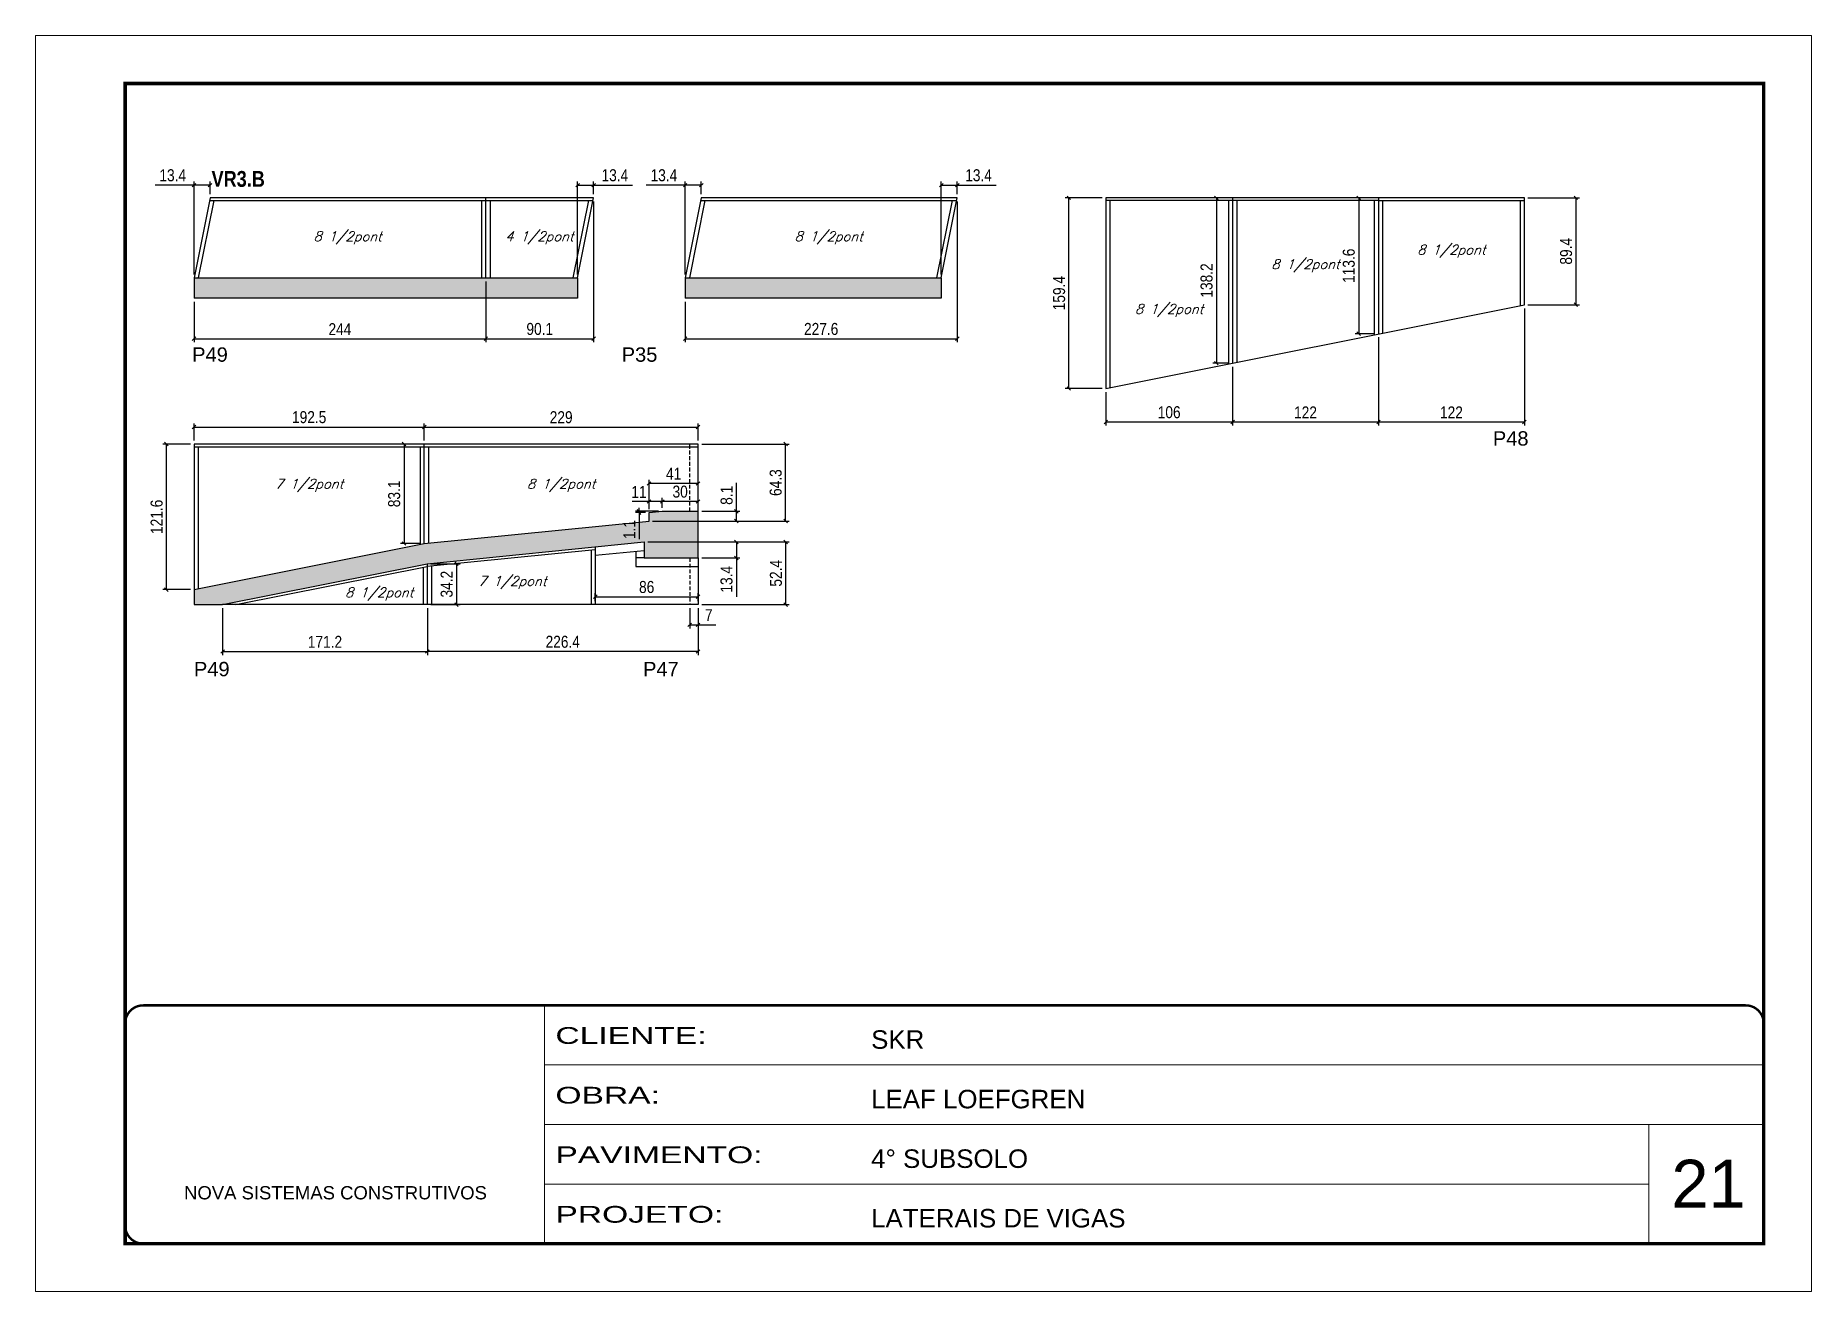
# Model space of a CAD drawing. Extents: x 3309 to 9590, y -2522 to 14608.
# Drawn here: x 3309 to 4794, y 7815 to 8865 of the extents above; entities that cross this region are included whole.
import ezdxf

# ---------------------------------------------------------------- set-up
doc = ezdxf.new("R2010")
doc.units = 0
for name, pattern in [('CONTINUO', [0]), ('DASHED', [0.75, 0.5, -0.25]), ('HIDDEN2', [4.7625, 3.175, -1.5875])]:
    doc.linetypes.add(name, pattern=pattern)
for name, color, linetype in [('5', 5, 'Continuous'), ('COTA', 241, 'Continuous'), ('NOMENCLATURA', 7, 'Continuous'), ('Painéis', 200, 'Continuous'), ('SARR_2.2x7', 40, 'Continuous'), ('SARR_3.5x7', 81, 'Continuous'), ('texto', 7, 'Continuous')]:
    doc.layers.add(name, color=color, linetype=linetype)
for name, color, linetype, lineweight in [('CARIMBO', 255, 'Continuous', 9), ('Folhas', 255, 'Continuous', 9), ('SARRAFO DE PRESSAO', 251, 'DASHED', 9)]:
    doc.layers.add(name, color=color, linetype=linetype, lineweight=lineweight)
doc.styles.add('ARIAL', font='arial.ttf')
doc.styles.add('COTA TECNICA', font='techl___.ttf', dxfattribs={"height": 10})
doc.styles.add('Romans', font='romans.shx')
doc.styles.get("Standard").update_dxf_attribs({"font": 'arial.ttf'})
doc.styles.add('TECNICA', font='techb___.ttf', dxfattribs={"height": 10})
doc.styles.add('Tecnologia', font='')
doc.styles.get('Tecnologia').set_extended_font_data('Forgotten Futurist')
doc.dimstyles.new('PAINEL', dxfattribs={"dimtxt": 10, "dimasz": 3, "dimexe": 3, "dimexo": 3, "dimgap": 3, "dimtad": 1, "dimdec": 1, "dimzin": 12, "dimdsep": 46, "dimtxsty": 'COTA TECNICA', "dimblk1": 'OBLIQUE', "dimblk2": 'OBLIQUE', "dimsah": 1, "dimcen": 0.9, "dimclrd": 4, "dimclre": 4, "dimclrt": 240, "dimadec": 1, "dimazin": 3, "dimtfac": 1, "dimtdec": 1, "dimtmove": 0, "dimatfit": 3, "dimfxl": 1, "dimtolj": 1, "dimtzin": 12, "dimarcsym": 0})

msp = doc.modelspace()

# ---------------------------------------------------------------- texts
at = {"layer": '5', "linetype": 'Continuous'}
for s, p in [('P49', (3440.36, 8592.25)), ('P35', (3799.51, 8592.25)), ('P48', (4527.95, 8522.15)), ('P49', (3441.82, 8329.33)), ('P47', (3817.39, 8329.33))]:
    msp.add_text(s, height=12, rotation=359.99996, dxfattribs=at).set_placement(p)
at = {"layer": 'CARIMBO', "style": 'ARIAL'}
msp.add_text('21', height=40, dxfattribs=at).set_placement((4677.23, 7885.13))
at = {"layer": 'NOMENCLATURA', "style": 'TECNICA'}
msp.add_text('VR3.B', height=13.2, dxfattribs=at).set_placement((3456.58, 8738.51))
at = {"layer": 'texto', "color": 2, "char_height": 8, "attachment_point": 5, "style": 'Romans'}
for s, insert in [('{\\Q19;\\C256;8 1/2pont}', (3570.38, 8695.83)), ('{\\Q19;\\C256;4 1/2pont}', (3730.74, 8695.83)), ('{\\Q19;\\C256;8 1/2pont}', (3972.6, 8695.83)), ('{\\Q19;\\C256;8 1/2pont}', (4493.3, 8684.61)), ('{\\Q19;\\C256;8 1/2pont}', (4371.3, 8672.51)), ('{\\Q19;\\C256;8 1/2pont}', (4257.3, 8635.08)), ('{\\Q19;\\C256;7 1/2pont}', (3538.16, 8488.88)), ('{\\Q19;\\C256;8 1/2pont}', (3748.91, 8488.88)), ('{\\Q19;\\C256;7 1/2pont}', (3708.08, 8407.65)), ('{\\Q19;\\C256;8 1/2pont}', (3596.8, 8398.12))]:
    msp.add_mtext(s, dxfattribs=dict(at, insert=insert))

# ---------------------------------------------------------------- blocks, each defined once
blk = doc.blocks.new('9999999999')
at = {"color": 30, "linetype": 'CONTINUO'}
for p, q in [((98564.6, 34230.2), (98564.6, 34429.4)), ((98564.6, 34379.6), (99584, 34379.6)), ((98564.6, 34329.8), (99488, 34329.8)), ((99584, 34329.8), (99488, 34329.8)), ((99488, 34329.8), (99488, 34230.2)), ((98564.6, 34280), (99488, 34280))]:
    blk.add_line(p, q, dxfattribs=at)
at = {"color": 30, "linetype": 'CONTINUO', "const_width": 2}
blk.add_lwpolyline([(99584, 34230.2), (99584, 34414.4, 0.414214), (99569, 34429.4), (98229, 34429.4, 0.414214), (98214, 34414.4), (98214, 34245.2, 0.414214), (98229, 34230.2), (99584, 34230.2)], format="xyb", dxfattribs=at)
at = {"layer": 'Folhas'}
blk.add_lwpolyline([(98139, 34190.2), (99624, 34190.2), (99624, 35240.2), (98139, 35240.2)], close=True, dxfattribs=at)
at = {"layer": 'Folhas', "color": 30, "const_width": 3}
blk.add_lwpolyline([(98214, 34230.2), (99584, 34230.2), (99584, 35200.2), (98214, 35200.2)], close=True, dxfattribs=at)
at = {"color": 7, "linetype": 'Continuous', "ltscale": 5, "style": 'ARIAL'}
for s, height, p in [('SKR', 15.48, (98837.7, 34393.1)), ('LEAF LOEFGREN', 15.483, (98837.7, 34343.3)), ('4° SUBSOLO', 15.48, (98837.7, 34293.5)), ('NOVA SISTEMAS CONSTRUTIVOS', 11.059, (98263.2, 34267.2)), ('LATERAIS DE VIGAS', 15.483, (98837.7, 34243.7))]:
    blk.add_text(s, height=height, dxfattribs=at).set_placement(p)
at = {"layer": 'Folhas', "color": 7, "style": 'Tecnologia', "width": 1.5}
for s, p in [('CLIENTE:', (98573.7, 34397.2)), ('OBRA:', (98573.7, 34347.3)), ('PAVIMENTO:', (98573.7, 34297.5)), ('PROJETO:', (98573.7, 34247.7))]:
    blk.add_text(s, height=14, dxfattribs=at).set_placement(p)
blk = doc.blocks.new('_Oblique')
at = {"color": 0, "linetype": 'ByBlock', "lineweight": -2}
blk.add_line((-0.5, -0.5), (0.5, 0.5), dxfattribs=at)
blk = doc.blocks.new('*D752')
at = {"layer": 'COTA', "color": 4, "lineweight": -2, "transparency": 16777216}
for p, q in [((3685.9, 8659.3), (3685.9, 8608.5)), ((3441.9, 8642.3), (3441.9, 8608.5)), ((3441.9, 8611.5), (3685.9, 8611.5))]:
    blk.add_line(p, q, dxfattribs=at)
at = {"layer": 'Defpoints', "color": 0, "transparency": 16777216}
for p in [(3685.9, 8662.3), (3441.9, 8645.3), (3685.9, 8611.5)]:
    blk.add_point(p, dxfattribs=at)
at = {"layer": 'COTA', "color": 4, "lineweight": -2, "transparency": 16777216, "xscale": 3, "yscale": 3, "zscale": 3, "rotation": 180}
blk.add_blockref('_Oblique', (3441.9, 8611.5), dxfattribs=at)
at = {"layer": 'COTA', "color": 4, "lineweight": -2, "transparency": 16777216, "xscale": 3, "yscale": 3, "zscale": 3}
blk.add_blockref('_Oblique', (3685.9, 8611.5), dxfattribs=at)
at = {"layer": 'COTA', "color": 240, "transparency": 16777216, "insert": (3563.9, 8619.5), "char_height": 10, "attachment_point": 5, "style": 'COTA TECNICA'}
blk.add_mtext('\\A1;244', dxfattribs=at)
blk = doc.blocks.new('*D753')
at = {"layer": 'COTA', "color": 4, "lineweight": -2, "transparency": 16777216}
for p, q in [((3776, 8726.3), (3776, 8608.5)), ((3685.9, 8659.3), (3685.9, 8608.5)), ((3685.9, 8611.5), (3776, 8611.5))]:
    blk.add_line(p, q, dxfattribs=at)
at = {"layer": 'Defpoints', "color": 0, "transparency": 16777216}
for p in [(3776, 8729.3), (3685.9, 8662.3), (3776, 8611.5)]:
    blk.add_point(p, dxfattribs=at)
at = {"layer": 'COTA', "color": 4, "lineweight": -2, "transparency": 16777216, "xscale": 3, "yscale": 3, "zscale": 3, "rotation": 180}
blk.add_blockref('_Oblique', (3685.9, 8611.5), dxfattribs=at)
at = {"layer": 'COTA', "color": 4, "lineweight": -2, "transparency": 16777216, "xscale": 3, "yscale": 3, "zscale": 3}
blk.add_blockref('_Oblique', (3776, 8611.5), dxfattribs=at)
at = {"layer": 'COTA', "color": 240, "transparency": 16777216, "insert": (3731, 8619.6), "char_height": 10, "attachment_point": 5, "style": 'COTA TECNICA'}
blk.add_mtext('\\A1;90.1', dxfattribs=at)
blk = doc.blocks.new('*D754')
at = {"layer": 'COTA', "color": 4, "lineweight": -2, "transparency": 16777216}
for p, q in [((3441.9, 8739.9), (3409.4, 8739.9)), ((3441.9, 8665.3), (3441.9, 8742.9)), ((3455.3, 8739.9), (3441.9, 8739.9)), ((3455.3, 8732.3), (3455.3, 8742.9))]:
    blk.add_line(p, q, dxfattribs=at)
at = {"layer": 'Defpoints', "color": 0, "transparency": 16777216}
for p in [(3441.9, 8739.9), (3455.3, 8729.3), (3441.9, 8662.3)]:
    blk.add_point(p, dxfattribs=at)
at = {"layer": 'COTA', "color": 4, "lineweight": -2, "transparency": 16777216, "xscale": 3, "yscale": 3, "zscale": 3, "rotation": 180}
blk.add_blockref('_Oblique', (3441.9, 8739.9), dxfattribs=at)
at = {"layer": 'COTA', "color": 4, "lineweight": -2, "transparency": 16777216, "xscale": 3, "yscale": 3, "zscale": 3}
blk.add_blockref('_Oblique', (3455.3, 8739.9), dxfattribs=at)
at = {"layer": 'COTA', "color": 240, "transparency": 16777216, "insert": (3424.1, 8748.1), "char_height": 10, "attachment_point": 5, "style": 'COTA TECNICA'}
blk.add_mtext('\\A1;13.4', dxfattribs=at)
blk = doc.blocks.new('*D755')
at = {"layer": 'COTA', "color": 4, "lineweight": -2, "transparency": 16777216}
for p, q in [((3762.6, 8665.3), (3762.6, 8742.9)), ((3762.6, 8739.9), (3776, 8739.9)), ((3776, 8732.3), (3776, 8742.9)), ((3776, 8739.9), (3808.6, 8739.9))]:
    blk.add_line(p, q, dxfattribs=at)
at = {"layer": 'Defpoints', "color": 0, "transparency": 16777216}
for p in [(3776, 8739.9), (3776, 8729.3), (3762.6, 8662.3)]:
    blk.add_point(p, dxfattribs=at)
at = {"layer": 'COTA', "color": 4, "lineweight": -2, "transparency": 16777216, "xscale": 3, "yscale": 3, "zscale": 3, "rotation": 180}
blk.add_blockref('_Oblique', (3762.6, 8739.9), dxfattribs=at)
at = {"layer": 'COTA', "color": 4, "lineweight": -2, "transparency": 16777216, "xscale": 3, "yscale": 3, "zscale": 3}
blk.add_blockref('_Oblique', (3776, 8739.9), dxfattribs=at)
at = {"layer": 'COTA', "color": 240, "transparency": 16777216, "insert": (3793.8, 8748.1), "char_height": 10, "attachment_point": 5, "style": 'COTA TECNICA'}
blk.add_mtext('\\A1;13.4', dxfattribs=at)
blk = doc.blocks.new('*D756')
at = {"layer": 'COTA', "color": 4, "lineweight": -2, "transparency": 16777216}
for p, q in [((4080.1, 8726.3), (4080.1, 8608.5)), ((3852.6, 8642.3), (3852.6, 8608.5)), ((3852.6, 8611.5), (4080.1, 8611.5))]:
    blk.add_line(p, q, dxfattribs=at)
at = {"layer": 'Defpoints', "color": 0, "transparency": 16777216}
for p in [(4080.1, 8729.3), (3852.6, 8645.3), (4080.1, 8611.5)]:
    blk.add_point(p, dxfattribs=at)
at = {"layer": 'COTA', "color": 4, "lineweight": -2, "transparency": 16777216, "xscale": 3, "yscale": 3, "zscale": 3, "rotation": 180}
blk.add_blockref('_Oblique', (3852.6, 8611.5), dxfattribs=at)
at = {"layer": 'COTA', "color": 4, "lineweight": -2, "transparency": 16777216, "xscale": 3, "yscale": 3, "zscale": 3}
blk.add_blockref('_Oblique', (4080.1, 8611.5), dxfattribs=at)
at = {"layer": 'COTA', "color": 240, "transparency": 16777216, "insert": (3966.3, 8619.6), "char_height": 10, "attachment_point": 5, "style": 'COTA TECNICA'}
blk.add_mtext('\\A1;227.6', dxfattribs=at)
blk = doc.blocks.new('*D757')
at = {"layer": 'COTA', "color": 4, "lineweight": -2, "transparency": 16777216}
for p, q in [((3852.6, 8739.9), (3820, 8739.9)), ((3852.6, 8665.3), (3852.6, 8742.9)), ((3866, 8739.9), (3852.6, 8739.9)), ((3866, 8732.3), (3866, 8742.9))]:
    blk.add_line(p, q, dxfattribs=at)
at = {"layer": 'Defpoints', "color": 0, "transparency": 16777216}
for p in [(3852.6, 8739.9), (3866, 8729.3), (3852.6, 8662.3)]:
    blk.add_point(p, dxfattribs=at)
at = {"layer": 'COTA', "color": 4, "lineweight": -2, "transparency": 16777216, "xscale": 3, "yscale": 3, "zscale": 3, "rotation": 180}
blk.add_blockref('_Oblique', (3852.6, 8739.9), dxfattribs=at)
at = {"layer": 'COTA', "color": 4, "lineweight": -2, "transparency": 16777216, "xscale": 3, "yscale": 3, "zscale": 3}
blk.add_blockref('_Oblique', (3866, 8739.9), dxfattribs=at)
at = {"layer": 'COTA', "color": 240, "transparency": 16777216, "insert": (3834.8, 8748.1), "char_height": 10, "attachment_point": 5, "style": 'COTA TECNICA'}
blk.add_mtext('\\A1;13.4', dxfattribs=at)
blk = doc.blocks.new('*D758')
at = {"layer": 'COTA', "color": 4, "lineweight": -2, "transparency": 16777216}
for p, q in [((4066.7, 8665.3), (4066.7, 8742.9)), ((4066.7, 8739.9), (4080.1, 8739.9)), ((4080.1, 8732.3), (4080.1, 8742.9)), ((4080.1, 8739.9), (4112.7, 8739.9))]:
    blk.add_line(p, q, dxfattribs=at)
at = {"layer": 'Defpoints', "color": 0, "transparency": 16777216}
for p in [(4080.1, 8739.9), (4080.1, 8729.3), (4066.7, 8662.3)]:
    blk.add_point(p, dxfattribs=at)
at = {"layer": 'COTA', "color": 4, "lineweight": -2, "transparency": 16777216, "xscale": 3, "yscale": 3, "zscale": 3, "rotation": 180}
blk.add_blockref('_Oblique', (4066.7, 8739.9), dxfattribs=at)
at = {"layer": 'COTA', "color": 4, "lineweight": -2, "transparency": 16777216, "xscale": 3, "yscale": 3, "zscale": 3}
blk.add_blockref('_Oblique', (4080.1, 8739.9), dxfattribs=at)
at = {"layer": 'COTA', "color": 240, "transparency": 16777216, "insert": (4097.9, 8748.1), "char_height": 10, "attachment_point": 5, "style": 'COTA TECNICA'}
blk.add_mtext('\\A1;13.4', dxfattribs=at)
blk = doc.blocks.new('*D759')
at = {"layer": 'COTA', "color": 4, "lineweight": -2, "transparency": 16777216}
for p, q in [((4310.3, 8588.1), (4310.3, 8538.9)), ((4204.3, 8566.9), (4204.3, 8538.9)), ((4204.3, 8541.9), (4310.3, 8541.9))]:
    blk.add_line(p, q, dxfattribs=at)
at = {"layer": 'Defpoints', "color": 0, "transparency": 16777216}
for p in [(4310.3, 8591.1), (4204.3, 8569.9), (4310.3, 8541.9)]:
    blk.add_point(p, dxfattribs=at)
at = {"layer": 'COTA', "color": 4, "lineweight": -2, "transparency": 16777216, "xscale": 3, "yscale": 3, "zscale": 3, "rotation": 180}
blk.add_blockref('_Oblique', (4204.3, 8541.9), dxfattribs=at)
at = {"layer": 'COTA', "color": 4, "lineweight": -2, "transparency": 16777216, "xscale": 3, "yscale": 3, "zscale": 3}
blk.add_blockref('_Oblique', (4310.3, 8541.9), dxfattribs=at)
at = {"layer": 'COTA', "color": 240, "transparency": 16777216, "insert": (4257.3, 8550), "char_height": 10, "attachment_point": 5, "style": 'COTA TECNICA'}
blk.add_mtext('\\A1;106', dxfattribs=at)
blk = doc.blocks.new('*D760')
at = {"layer": 'COTA', "color": 4, "lineweight": -2, "transparency": 16777216}
for p, q in [((4554.3, 8636.9), (4554.3, 8538.9)), ((4432.3, 8612.7), (4432.3, 8538.9)), ((4432.3, 8541.9), (4554.3, 8541.9))]:
    blk.add_line(p, q, dxfattribs=at)
at = {"layer": 'Defpoints', "color": 0, "transparency": 16777216}
for p in [(4554.3, 8639.9), (4432.3, 8615.7), (4554.3, 8541.9)]:
    blk.add_point(p, dxfattribs=at)
at = {"layer": 'COTA', "color": 4, "lineweight": -2, "transparency": 16777216, "xscale": 3, "yscale": 3, "zscale": 3, "rotation": 180}
blk.add_blockref('_Oblique', (4432.3, 8541.9), dxfattribs=at)
at = {"layer": 'COTA', "color": 4, "lineweight": -2, "transparency": 16777216, "xscale": 3, "yscale": 3, "zscale": 3}
blk.add_blockref('_Oblique', (4554.3, 8541.9), dxfattribs=at)
at = {"layer": 'COTA', "color": 240, "transparency": 16777216, "insert": (4493.3, 8549.9), "char_height": 10, "attachment_point": 5, "style": 'COTA TECNICA'}
blk.add_mtext('\\A1;122', dxfattribs=at)
blk = doc.blocks.new('*D761')
at = {"layer": 'COTA', "color": 4, "lineweight": -2, "transparency": 16777216}
for p, q in [((4201.3, 8729.3), (4170.4, 8729.3)), ((4173.4, 8569.9), (4173.4, 8729.3)), ((4201.3, 8569.9), (4170.4, 8569.9))]:
    blk.add_line(p, q, dxfattribs=at)
at = {"layer": 'Defpoints', "color": 0, "transparency": 16777216}
for p in [(4173.4, 8729.3), (4204.3, 8729.3), (4204.3, 8569.9)]:
    blk.add_point(p, dxfattribs=at)
at = {"layer": 'COTA', "color": 4, "lineweight": -2, "transparency": 16777216, "xscale": 3, "yscale": 3, "zscale": 3}
for p, rotation in [((4173.4, 8729.3), 90), ((4173.4, 8569.9), 270)]:
    blk.add_blockref('_Oblique', p, dxfattribs=dict(at, rotation=rotation))
at = {"layer": 'COTA', "color": 240, "transparency": 16777216, "insert": (4165.3, 8649.6), "char_height": 10, "attachment_point": 5, "rotation": 90, "style": 'COTA TECNICA'}
blk.add_mtext('\\A1;159.4', dxfattribs=at)
blk = doc.blocks.new('*D762')
at = {"layer": 'COTA', "color": 4, "lineweight": -2, "transparency": 16777216}
for p, q in [((4429.3, 8729.3), (4412.8, 8729.3)), ((4415.8, 8729.3), (4415.8, 8615.7)), ((4429.3, 8615.7), (4412.8, 8615.7))]:
    blk.add_line(p, q, dxfattribs=at)
at = {"layer": 'Defpoints', "color": 0, "transparency": 16777216}
for p in [(4432.3, 8729.3), (4415.8, 8615.7), (4432.3, 8615.7)]:
    blk.add_point(p, dxfattribs=at)
at = {"layer": 'COTA', "color": 4, "lineweight": -2, "transparency": 16777216, "xscale": 3, "yscale": 3, "zscale": 3}
for p, rotation in [((4415.8, 8729.3), 90), ((4415.8, 8615.7), 270)]:
    blk.add_blockref('_Oblique', p, dxfattribs=dict(at, rotation=rotation))
at = {"layer": 'COTA', "color": 240, "transparency": 16777216, "insert": (4407.5, 8672.5), "char_height": 10, "attachment_point": 5, "rotation": 90, "style": 'COTA TECNICA'}
blk.add_mtext('\\A1;113.6', dxfattribs=at)
blk = doc.blocks.new('*D763')
at = {"layer": 'COTA', "color": 4, "lineweight": -2, "transparency": 16777216}
for p, q in [((4557.3, 8729.3), (4600.3, 8729.3)), ((4597.3, 8729.3), (4597.3, 8639.9)), ((4557.3, 8639.9), (4600.3, 8639.9))]:
    blk.add_line(p, q, dxfattribs=at)
at = {"layer": 'Defpoints', "color": 0, "transparency": 16777216}
for p in [(4554.3, 8729.3), (4554.3, 8639.9), (4597.3, 8639.9)]:
    blk.add_point(p, dxfattribs=at)
at = {"layer": 'COTA', "color": 4, "lineweight": -2, "transparency": 16777216, "xscale": 3, "yscale": 3, "zscale": 3}
for p, rotation in [((4597.3, 8729.3), 90), ((4597.3, 8639.9), 270)]:
    blk.add_blockref('_Oblique', p, dxfattribs=dict(at, rotation=rotation))
at = {"layer": 'COTA', "color": 240, "transparency": 16777216, "insert": (4589.2, 8684.6), "char_height": 10, "attachment_point": 5, "rotation": 90, "style": 'COTA TECNICA'}
blk.add_mtext('\\A1;89.4', dxfattribs=at)
blk = doc.blocks.new('*D764')
at = {"layer": 'COTA', "color": 4, "lineweight": -2, "transparency": 16777216}
for p, q in [((4432.3, 8612.7), (4432.3, 8538.9)), ((4310.3, 8588.1), (4310.3, 8538.9)), ((4310.3, 8541.9), (4432.3, 8541.9))]:
    blk.add_line(p, q, dxfattribs=at)
at = {"layer": 'Defpoints', "color": 0, "transparency": 16777216}
for p in [(4432.3, 8615.7), (4310.3, 8591.1), (4432.3, 8541.9)]:
    blk.add_point(p, dxfattribs=at)
at = {"layer": 'COTA', "color": 4, "lineweight": -2, "transparency": 16777216, "xscale": 3, "yscale": 3, "zscale": 3, "rotation": 180}
blk.add_blockref('_Oblique', (4310.3, 8541.9), dxfattribs=at)
at = {"layer": 'COTA', "color": 4, "lineweight": -2, "transparency": 16777216, "xscale": 3, "yscale": 3, "zscale": 3}
blk.add_blockref('_Oblique', (4432.3, 8541.9), dxfattribs=at)
at = {"layer": 'COTA', "color": 240, "transparency": 16777216, "insert": (4371.3, 8549.9), "char_height": 10, "attachment_point": 5, "style": 'COTA TECNICA'}
blk.add_mtext('\\A1;122', dxfattribs=at)
blk = doc.blocks.new('*D765')
at = {"layer": 'COTA', "color": 4, "lineweight": -2, "transparency": 16777216}
for p, q in [((4307.3, 8729.3), (4293.8, 8729.3)), ((4296.8, 8729.3), (4296.8, 8591.1)), ((4307.3, 8591.1), (4293.8, 8591.1))]:
    blk.add_line(p, q, dxfattribs=at)
at = {"layer": 'Defpoints', "color": 0, "transparency": 16777216}
for p in [(4310.3, 8729.3), (4296.8, 8591.1), (4310.3, 8591.1)]:
    blk.add_point(p, dxfattribs=at)
at = {"layer": 'COTA', "color": 4, "lineweight": -2, "transparency": 16777216, "xscale": 3, "yscale": 3, "zscale": 3}
for p, rotation in [((4296.8, 8729.3), 90), ((4296.8, 8591.1), 270)]:
    blk.add_blockref('_Oblique', p, dxfattribs=dict(at, rotation=rotation))
at = {"layer": 'COTA', "color": 240, "transparency": 16777216, "insert": (4288.6, 8660.2), "char_height": 10, "attachment_point": 5, "rotation": 90, "style": 'COTA TECNICA'}
blk.add_mtext('\\A1;138.2', dxfattribs=at)
blk = doc.blocks.new('*D766')
at = {"layer": 'COTA', "color": 4, "lineweight": -2, "transparency": 16777216}
for p, q in [((3438.9, 8523.4), (3415.8, 8523.4)), ((3418.8, 8401.8), (3418.8, 8523.4)), ((3438.9, 8401.8), (3415.8, 8401.8))]:
    blk.add_line(p, q, dxfattribs=at)
at = {"layer": 'Defpoints', "color": 0, "transparency": 16777216}
for p in [(3418.8, 8523.4), (3441.9, 8523.4), (3441.9, 8401.8)]:
    blk.add_point(p, dxfattribs=at)
at = {"layer": 'COTA', "color": 4, "lineweight": -2, "transparency": 16777216, "xscale": 3, "yscale": 3, "zscale": 3}
for p, rotation in [((3418.8, 8523.4), 90), ((3418.8, 8401.8), 270)]:
    blk.add_blockref('_Oblique', p, dxfattribs=dict(at, rotation=rotation))
at = {"layer": 'COTA', "color": 240, "transparency": 16777216, "insert": (3410.7, 8462.6), "char_height": 10, "attachment_point": 5, "rotation": 90, "style": 'COTA TECNICA'}
blk.add_mtext('\\A1;121.6', dxfattribs=at)
blk = doc.blocks.new('*D767')
at = {"layer": 'COTA', "color": 4, "lineweight": -2, "transparency": 16777216}
for p, q in [((3441.9, 8526.4), (3441.9, 8540.7)), ((3634.4, 8526.4), (3634.4, 8540.7)), ((3441.9, 8537.7), (3634.4, 8537.7))]:
    blk.add_line(p, q, dxfattribs=at)
at = {"layer": 'Defpoints', "color": 0, "transparency": 16777216}
for p in [(3634.4, 8537.7), (3441.9, 8523.4), (3634.4, 8523.4)]:
    blk.add_point(p, dxfattribs=at)
at = {"layer": 'COTA', "color": 4, "lineweight": -2, "transparency": 16777216, "xscale": 3, "yscale": 3, "zscale": 3, "rotation": 180}
blk.add_blockref('_Oblique', (3441.9, 8537.7), dxfattribs=at)
at = {"layer": 'COTA', "color": 4, "lineweight": -2, "transparency": 16777216, "xscale": 3, "yscale": 3, "zscale": 3}
blk.add_blockref('_Oblique', (3634.4, 8537.7), dxfattribs=at)
at = {"layer": 'COTA', "color": 240, "transparency": 16777216, "insert": (3538.2, 8545.9), "char_height": 10, "attachment_point": 5, "style": 'COTA TECNICA'}
blk.add_mtext('\\A1;192.5', dxfattribs=at)
blk = doc.blocks.new('*D768')
at = {"layer": 'COTA', "color": 4, "lineweight": -2, "transparency": 16777216}
for p, q in [((3634.4, 8526.4), (3634.4, 8540.7)), ((3863.4, 8526.4), (3863.4, 8540.7)), ((3634.4, 8537.7), (3863.4, 8537.7))]:
    blk.add_line(p, q, dxfattribs=at)
at = {"layer": 'Defpoints', "color": 0, "transparency": 16777216}
for p in [(3863.4, 8537.7), (3634.4, 8523.4), (3863.4, 8523.4)]:
    blk.add_point(p, dxfattribs=at)
at = {"layer": 'COTA', "color": 4, "lineweight": -2, "transparency": 16777216, "xscale": 3, "yscale": 3, "zscale": 3, "rotation": 180}
blk.add_blockref('_Oblique', (3634.4, 8537.7), dxfattribs=at)
at = {"layer": 'COTA', "color": 4, "lineweight": -2, "transparency": 16777216, "xscale": 3, "yscale": 3, "zscale": 3}
blk.add_blockref('_Oblique', (3863.4, 8537.7), dxfattribs=at)
at = {"layer": 'COTA', "color": 240, "transparency": 16777216, "insert": (3748.9, 8545.8), "char_height": 10, "attachment_point": 5, "style": 'COTA TECNICA'}
blk.add_mtext('\\A1;229', dxfattribs=at)
blk = doc.blocks.new('*D769')
at = {"layer": 'COTA', "color": 4, "lineweight": -2, "transparency": 16777216}
for p, q in [((3822.4, 8469.1), (3822.4, 8493.5)), ((3863.4, 8490.5), (3822.4, 8490.5)), ((3863.4, 8470.2), (3863.4, 8493.5))]:
    blk.add_line(p, q, dxfattribs=at)
at = {"layer": 'Defpoints', "color": 0, "transparency": 16777216}
for p in [(3822.4, 8490.5), (3822.4, 8466.1), (3863.4, 8467.2)]:
    blk.add_point(p, dxfattribs=at)
at = {"layer": 'COTA', "color": 4, "lineweight": -2, "transparency": 16777216, "xscale": 3, "yscale": 3, "zscale": 3, "rotation": 180}
blk.add_blockref('_Oblique', (3822.4, 8490.5), dxfattribs=at)
at = {"layer": 'COTA', "color": 4, "lineweight": -2, "transparency": 16777216, "xscale": 3, "yscale": 3, "zscale": 3}
blk.add_blockref('_Oblique', (3863.4, 8490.5), dxfattribs=at)
at = {"layer": 'COTA', "color": 240, "transparency": 16777216, "insert": (3842.9, 8498.6), "char_height": 10, "attachment_point": 5, "style": 'COTA TECNICA'}
blk.add_mtext('\\A1;41', dxfattribs=at)
blk = doc.blocks.new('*D770')
at = {"layer": 'COTA', "color": 4, "lineweight": -2, "transparency": 16777216}
for p, q in [((3833.4, 8470.2), (3833.4, 8478.4)), ((3863.4, 8475.4), (3833.4, 8475.4)), ((3863.4, 8470.2), (3863.4, 8478.4))]:
    blk.add_line(p, q, dxfattribs=at)
at = {"layer": 'Defpoints', "color": 0, "transparency": 16777216}
for p in [(3833.4, 8475.4), (3833.4, 8467.2), (3863.4, 8467.2)]:
    blk.add_point(p, dxfattribs=at)
at = {"layer": 'COTA', "color": 4, "lineweight": -2, "transparency": 16777216, "xscale": 3, "yscale": 3, "zscale": 3, "rotation": 180}
blk.add_blockref('_Oblique', (3833.4, 8475.4), dxfattribs=at)
at = {"layer": 'COTA', "color": 4, "lineweight": -2, "transparency": 16777216, "xscale": 3, "yscale": 3, "zscale": 3}
blk.add_blockref('_Oblique', (3863.4, 8475.4), dxfattribs=at)
at = {"layer": 'COTA', "color": 240, "transparency": 16777216, "insert": (3848.4, 8483.6), "char_height": 10, "attachment_point": 5, "style": 'COTA TECNICA'}
blk.add_mtext('\\A1;30', dxfattribs=at)
blk = doc.blocks.new('*D771')
at = {"layer": 'COTA', "color": 4, "lineweight": -2, "transparency": 16777216}
for p, q in [((3822.4, 8475.4), (3808.3, 8475.4)), ((3822.4, 8469.1), (3822.4, 8478.4)), ((3833.4, 8475.4), (3822.4, 8475.4)), ((3833.4, 8470.2), (3833.4, 8478.4))]:
    blk.add_line(p, q, dxfattribs=at)
at = {"layer": 'Defpoints', "color": 0, "transparency": 16777216}
for p in [(3822.4, 8475.4), (3822.4, 8466.1), (3833.4, 8467.2)]:
    blk.add_point(p, dxfattribs=at)
at = {"layer": 'COTA', "color": 4, "lineweight": -2, "transparency": 16777216, "xscale": 3, "yscale": 3, "zscale": 3, "rotation": 180}
blk.add_blockref('_Oblique', (3822.4, 8475.4), dxfattribs=at)
at = {"layer": 'COTA', "color": 4, "lineweight": -2, "transparency": 16777216, "xscale": 3, "yscale": 3, "zscale": 3}
blk.add_blockref('_Oblique', (3833.4, 8475.4), dxfattribs=at)
at = {"layer": 'COTA', "color": 240, "transparency": 16777216, "insert": (3813.9, 8483.4), "char_height": 10, "attachment_point": 5, "style": 'COTA TECNICA'}
blk.add_mtext('\\A1;11', dxfattribs=at)
blk = doc.blocks.new('*D772')
at = {"layer": 'COTA', "color": 4, "lineweight": -2, "transparency": 16777216}
for p, q in [((3895.4, 8467.2), (3895.4, 8490.9)), ((3866.4, 8467.2), (3898.4, 8467.2)), ((3895.4, 8459.1), (3895.4, 8467.2)), ((3825.4, 8459.1), (3898.4, 8459.1))]:
    blk.add_line(p, q, dxfattribs=at)
at = {"layer": 'Defpoints', "color": 0, "transparency": 16777216}
for p in [(3863.4, 8467.2), (3895.4, 8467.2), (3822.4, 8459.1)]:
    blk.add_point(p, dxfattribs=at)
at = {"layer": 'COTA', "color": 4, "lineweight": -2, "transparency": 16777216, "xscale": 3, "yscale": 3, "zscale": 3}
for p, rotation in [((3895.4, 8467.2), 90), ((3895.4, 8459.1), 270)]:
    blk.add_blockref('_Oblique', p, dxfattribs=dict(at, rotation=rotation))
at = {"layer": 'COTA', "color": 240, "transparency": 16777216, "insert": (3887.3, 8480.6), "char_height": 10, "attachment_point": 5, "rotation": 90, "style": 'COTA TECNICA'}
blk.add_mtext('\\A1;8.1', dxfattribs=at)
blk = doc.blocks.new('*D773')
at = {"layer": 'COTA', "color": 4, "lineweight": -2, "transparency": 16777216}
for p, q in [((3866.4, 8523.4), (3939.6, 8523.4)), ((3936.6, 8459.1), (3936.6, 8523.4)), ((3825.4, 8459.1), (3939.6, 8459.1))]:
    blk.add_line(p, q, dxfattribs=at)
at = {"layer": 'Defpoints', "color": 0, "transparency": 16777216}
for p in [(3863.4, 8523.4), (3936.6, 8523.4), (3822.4, 8459.1)]:
    blk.add_point(p, dxfattribs=at)
at = {"layer": 'COTA', "color": 4, "lineweight": -2, "transparency": 16777216, "xscale": 3, "yscale": 3, "zscale": 3}
for p, rotation in [((3936.6, 8523.4), 90), ((3936.6, 8459.1), 270)]:
    blk.add_blockref('_Oblique', p, dxfattribs=dict(at, rotation=rotation))
at = {"layer": 'COTA', "color": 240, "transparency": 16777216, "insert": (3928.3, 8491.2), "char_height": 10, "attachment_point": 5, "rotation": 90, "style": 'COTA TECNICA'}
blk.add_mtext('\\A1;64.3', dxfattribs=at)
blk = doc.blocks.new('*D774')
at = {"layer": 'COTA', "color": 4, "lineweight": -2, "transparency": 16777216}
for p, q in [((3830.4, 8467.2), (3811, 8467.2)), ((3819.4, 8466.1), (3811, 8466.1)), ((3814, 8467.2), (3814, 8470.2)), ((3814, 8467.2), (3814, 8466.1)), ((3814, 8466.1), (3814, 8443.9))]:
    blk.add_line(p, q, dxfattribs=at)
at = {"layer": 'Defpoints', "color": 0, "transparency": 16777216}
for p in [(3814, 8466.1), (3822.4, 8466.1), (3833.4, 8467.2)]:
    blk.add_point(p, dxfattribs=at)
at = {"layer": 'COTA', "color": 4, "lineweight": -2, "transparency": 16777216, "xscale": 3, "yscale": 3, "zscale": 3}
for p, rotation in [((3814, 8467.2), 270), ((3814, 8466.1), 90)]:
    blk.add_blockref('_Oblique', p, dxfattribs=dict(at, rotation=rotation))
at = {"layer": 'COTA', "color": 240, "transparency": 16777216, "insert": (3806, 8452), "char_height": 10, "attachment_point": 5, "rotation": 90, "style": 'COTA TECNICA'}
blk.add_mtext('\\A1;1.1', dxfattribs=at)
blk = doc.blocks.new('*D775')
at = {"layer": 'COTA', "color": 4, "lineweight": -2, "transparency": 16777216}
for p, q in [((3631.4, 8523.4), (3614.5, 8523.4)), ((3617.5, 8523.4), (3617.5, 8440.3)), ((3631.4, 8440.3), (3614.5, 8440.3))]:
    blk.add_line(p, q, dxfattribs=at)
at = {"layer": 'Defpoints', "color": 0, "transparency": 16777216}
for p in [(3634.4, 8523.4), (3617.5, 8440.3), (3634.4, 8440.3)]:
    blk.add_point(p, dxfattribs=at)
at = {"layer": 'COTA', "color": 4, "lineweight": -2, "transparency": 16777216, "xscale": 3, "yscale": 3, "zscale": 3}
for p, rotation in [((3617.5, 8523.4), 90), ((3617.5, 8440.3), 270)]:
    blk.add_blockref('_Oblique', p, dxfattribs=dict(at, rotation=rotation))
at = {"layer": 'COTA', "color": 240, "transparency": 16777216, "insert": (3609.3, 8481.8), "char_height": 10, "attachment_point": 5, "rotation": 90, "style": 'COTA TECNICA'}
blk.add_mtext('\\A1;83.1', dxfattribs=at)
blk = doc.blocks.new('*D776')
at = {"layer": 'COTA', "color": 4, "lineweight": -2, "transparency": 16777216}
for p, q in [((3637, 8386.2), (3637, 8347)), ((3863.4, 8386.2), (3863.4, 8347)), ((3863.4, 8350), (3637, 8350))]:
    blk.add_line(p, q, dxfattribs=at)
at = {"layer": 'Defpoints', "color": 0, "transparency": 16777216}
for p in [(3637, 8389.2), (3863.4, 8389.2), (3637, 8350)]:
    blk.add_point(p, dxfattribs=at)
at = {"layer": 'COTA', "color": 4, "lineweight": -2, "transparency": 16777216, "xscale": 3, "yscale": 3, "zscale": 3, "rotation": 180}
blk.add_blockref('_Oblique', (3637, 8350), dxfattribs=at)
at = {"layer": 'COTA', "color": 4, "lineweight": -2, "transparency": 16777216, "xscale": 3, "yscale": 3, "zscale": 3}
blk.add_blockref('_Oblique', (3863.4, 8350), dxfattribs=at)
at = {"layer": 'COTA', "color": 240, "transparency": 16777216, "insert": (3750.2, 8358.1), "char_height": 10, "attachment_point": 5, "style": 'COTA TECNICA'}
blk.add_mtext('\\A1;226.4', dxfattribs=at)
blk = doc.blocks.new('*D777')
at = {"layer": 'COTA', "color": 4, "lineweight": -2, "transparency": 16777216}
for p, q in [((3465.8, 8386.2), (3465.8, 8347)), ((3637, 8386.2), (3637, 8347)), ((3465.8, 8350), (3637, 8350))]:
    blk.add_line(p, q, dxfattribs=at)
at = {"layer": 'Defpoints', "color": 0, "transparency": 16777216}
for p in [(3465.8, 8389.2), (3637, 8389.2), (3637, 8350)]:
    blk.add_point(p, dxfattribs=at)
at = {"layer": 'COTA', "color": 4, "lineweight": -2, "transparency": 16777216, "xscale": 3, "yscale": 3, "zscale": 3, "rotation": 180}
blk.add_blockref('_Oblique', (3465.8, 8350), dxfattribs=at)
at = {"layer": 'COTA', "color": 4, "lineweight": -2, "transparency": 16777216, "xscale": 3, "yscale": 3, "zscale": 3}
blk.add_blockref('_Oblique', (3637, 8350), dxfattribs=at)
at = {"layer": 'COTA', "color": 240, "transparency": 16777216, "insert": (3551.4, 8358.1), "char_height": 10, "attachment_point": 5, "style": 'COTA TECNICA'}
blk.add_mtext('\\A1;171.2', dxfattribs=at)
blk = doc.blocks.new('*D778')
at = {"layer": 'COTA', "color": 4, "lineweight": -2, "transparency": 16777216}
for p, q in [((3856.4, 8386.2), (3856.4, 8369.3)), ((3863.4, 8386.2), (3863.4, 8369.3)), ((3856.4, 8372.3), (3863.4, 8372.3)), ((3863.4, 8372.3), (3878.1, 8372.3))]:
    blk.add_line(p, q, dxfattribs=at)
at = {"layer": 'Defpoints', "color": 0, "transparency": 16777216}
for p in [(3856.4, 8389.2), (3863.4, 8389.2), (3863.4, 8372.3)]:
    blk.add_point(p, dxfattribs=at)
at = {"layer": 'COTA', "color": 4, "lineweight": -2, "transparency": 16777216, "xscale": 3, "yscale": 3, "zscale": 3, "rotation": 180}
blk.add_blockref('_Oblique', (3856.4, 8372.3), dxfattribs=at)
at = {"layer": 'COTA', "color": 4, "lineweight": -2, "transparency": 16777216, "xscale": 3, "yscale": 3, "zscale": 3}
blk.add_blockref('_Oblique', (3863.4, 8372.3), dxfattribs=at)
at = {"layer": 'COTA', "color": 240, "transparency": 16777216, "insert": (3872.3, 8380.4), "char_height": 10, "attachment_point": 5, "style": 'COTA TECNICA'}
blk.add_mtext('\\A1;7', dxfattribs=at)
blk = doc.blocks.new('*D779')
at = {"layer": 'COTA', "color": 4, "lineweight": -2, "transparency": 16777216}
for p, q in [((3777.4, 8392.2), (3777.4, 8398.8)), ((3777.4, 8395.8), (3863.4, 8395.8)), ((3863.4, 8392.2), (3863.4, 8398.8))]:
    blk.add_line(p, q, dxfattribs=at)
at = {"layer": 'Defpoints', "color": 0, "transparency": 16777216}
for p in [(3863.4, 8395.8), (3777.4, 8389.2), (3863.4, 8389.2)]:
    blk.add_point(p, dxfattribs=at)
at = {"layer": 'COTA', "color": 4, "lineweight": -2, "transparency": 16777216, "xscale": 3, "yscale": 3, "zscale": 3, "rotation": 180}
blk.add_blockref('_Oblique', (3777.4, 8395.8), dxfattribs=at)
at = {"layer": 'COTA', "color": 4, "lineweight": -2, "transparency": 16777216, "xscale": 3, "yscale": 3, "zscale": 3}
blk.add_blockref('_Oblique', (3863.4, 8395.8), dxfattribs=at)
at = {"layer": 'COTA', "color": 240, "transparency": 16777216, "insert": (3820.4, 8403.9), "char_height": 10, "attachment_point": 5, "style": 'COTA TECNICA'}
blk.add_mtext('\\A1;86', dxfattribs=at)
blk = doc.blocks.new('*D780')
at = {"layer": 'COTA', "color": 4, "lineweight": -2, "transparency": 16777216}
for p, q in [((3821.4, 8441.6), (3898.4, 8441.6)), ((3895.4, 8441.6), (3895.4, 8428.2)), ((3866.4, 8428.2), (3898.4, 8428.2)), ((3895.4, 8428.2), (3895.4, 8395.7))]:
    blk.add_line(p, q, dxfattribs=at)
at = {"layer": 'Defpoints', "color": 0, "transparency": 16777216}
for p in [(3818.4, 8441.6), (3863.4, 8428.2), (3895.4, 8428.2)]:
    blk.add_point(p, dxfattribs=at)
at = {"layer": 'COTA', "color": 4, "lineweight": -2, "transparency": 16777216, "xscale": 3, "yscale": 3, "zscale": 3}
for p, rotation in [((3895.4, 8441.6), 90), ((3895.4, 8428.2), 270)]:
    blk.add_blockref('_Oblique', p, dxfattribs=dict(at, rotation=rotation))
at = {"layer": 'COTA', "color": 240, "transparency": 16777216, "insert": (3887.2, 8410.4), "char_height": 10, "attachment_point": 5, "rotation": 90, "style": 'COTA TECNICA'}
blk.add_mtext('\\A1;13.4', dxfattribs=at)
blk = doc.blocks.new('*D781')
at = {"layer": 'COTA', "color": 4, "lineweight": -2, "transparency": 16777216}
for p, q in [((3821.4, 8441.6), (3939.6, 8441.6)), ((3936.6, 8441.6), (3936.6, 8389.2)), ((3866.4, 8389.2), (3939.6, 8389.2))]:
    blk.add_line(p, q, dxfattribs=at)
at = {"layer": 'Defpoints', "color": 0, "transparency": 16777216}
for p in [(3818.4, 8441.6), (3863.4, 8389.2), (3936.6, 8389.2)]:
    blk.add_point(p, dxfattribs=at)
at = {"layer": 'COTA', "color": 4, "lineweight": -2, "transparency": 16777216, "xscale": 3, "yscale": 3, "zscale": 3}
for p, rotation in [((3936.6, 8441.6), 90), ((3936.6, 8389.2), 270)]:
    blk.add_blockref('_Oblique', p, dxfattribs=dict(at, rotation=rotation))
at = {"layer": 'COTA', "color": 240, "transparency": 16777216, "insert": (3928.5, 8415.4), "char_height": 10, "attachment_point": 5, "rotation": 90, "style": 'COTA TECNICA'}
blk.add_mtext('\\A1;52.4', dxfattribs=at)
blk = doc.blocks.new('*D782')
at = {"layer": 'COTA', "color": 4, "lineweight": -2, "transparency": 16777216}
for p, q in [((3640, 8423.4), (3664.4, 8423.4)), ((3661.4, 8423.4), (3661.4, 8389.2)), ((3640, 8389.2), (3664.4, 8389.2))]:
    blk.add_line(p, q, dxfattribs=at)
at = {"layer": 'Defpoints', "color": 0, "transparency": 16777216}
for p in [(3637, 8423.4), (3637, 8389.2), (3661.4, 8389.2)]:
    blk.add_point(p, dxfattribs=at)
at = {"layer": 'COTA', "color": 4, "lineweight": -2, "transparency": 16777216, "xscale": 3, "yscale": 3, "zscale": 3}
for p, rotation in [((3661.4, 8423.4), 90), ((3661.4, 8389.2), 270)]:
    blk.add_blockref('_Oblique', p, dxfattribs=dict(at, rotation=rotation))
at = {"layer": 'COTA', "color": 240, "transparency": 16777216, "insert": (3653.2, 8406.3), "char_height": 10, "attachment_point": 5, "rotation": 90, "style": 'COTA TECNICA'}
blk.add_mtext('\\A1;34.2', dxfattribs=at)

# ---------------------------------------------------------------- dimensions: what is measured, and where the dimension line sits
at = {"layer": 'COTA'}
for base, p1, p2, picture, middle in [((3441.9, 8739.86), (3455.3, 8729.33), (3441.9, 8662.33), '*D754', (3424.13, 8748.08)), ((3776.02, 8739.86), (3762.62, 8662.33), (3776.02, 8729.33), '*D755', (3793.79, 8748.08)), ((3852.56, 8739.86), (3865.96, 8729.33), (3852.56, 8662.33), '*D757', (3834.79, 8748.08)), ((4080.12, 8739.86), (4066.72, 8662.33), (4080.12, 8729.33), '*D758', (4097.88, 8748.08)), ((4080.12, 8611.46), (3852.56, 8645.33), (4080.12, 8729.33), '*D756', (3966.34, 8619.56)), ((3685.9, 8611.46), (3441.9, 8645.33), (3685.9, 8662.33), '*D752', (3563.9, 8619.53)), ((4432.3, 8541.86), (4310.3, 8591.09), (4432.3, 8615.69), '*D764', (4371.3, 8549.92)), ((4310.3, 8541.86), (4204.3, 8569.89), (4310.3, 8591.09), '*D759', (4257.3, 8549.97)), ((3634.43, 8537.71), (3441.9, 8523.4), (3634.43, 8523.4), '*D767', (3538.16, 8545.85)), ((3822.4, 8490.52), (3863.4, 8467.2), (3822.4, 8466.1), '*D769', (3842.9, 8498.6)), ((3822.4, 8475.37), (3833.4, 8467.2), (3822.4, 8466.1), '*D771', (3813.85, 8483.43)), ((3833.4, 8475.37), (3863.4, 8467.2), (3833.4, 8467.2), '*D770', (3848.4, 8483.59)), ((3863.4, 8395.79), (3777.4, 8389.2), (3863.4, 8389.2), '*D779', (3820.4, 8403.91)), ((3636.95, 8349.99), (3465.77, 8389.2), (3636.95, 8389.2), '*D777', (3551.36, 8358.06)), ((3636.9516, 8349.9854), (3863.3957, 8389.1989), (3636.9516, 8389.1989), '*D776', (3750.1737, 8358.0877)), ((3863.4, 8372.33), (3856.4, 8389.2), (3863.4, 8389.2), '*D778', (3872.26, 8380.4))]:
    dim = msp.add_linear_dim(base=base, p1=p1, p2=p2, dimstyle='PAINEL', dxfattribs=at)
    dim.commit()
    dim.dimension.update_dxf_attribs({"geometry": picture, "text_midpoint": middle})
for base, p1, p2, picture, middle in [((3776.02, 8611.46), (3685.9, 8662.33), (3776.02, 8729.33), '*D753', (3730.96, 8619.59)), ((4554.3, 8541.86), (4432.3, 8615.69), (4554.3, 8639.89), '*D760', (4493.3, 8549.92)), ((3863.4, 8537.71), (3634.43, 8523.4), (3863.4, 8523.4), '*D768', (3748.91, 8545.8))]:
    dim = msp.add_linear_dim(base=base, p1=p1, p2=p2, dimstyle='PAINEL', override={"dimtmove": 1}, dxfattribs=at)
    dim.commit()
    dim.dimension.update_dxf_attribs({"geometry": picture, "text_midpoint": middle})
for base, p1, p2, picture, middle in [((4173.4, 8729.33), (4204.3, 8569.89), (4204.3, 8729.33), '*D761', (4165.26, 8649.61)), ((4296.82, 8591.09), (4310.3, 8729.33), (4310.3, 8591.09), '*D765', (4288.58, 8660.21)), ((4415.77, 8615.69), (4432.3, 8729.33), (4432.3, 8615.69), '*D762', (4407.55, 8672.51)), ((4597.27, 8639.89), (4554.3, 8729.33), (4554.3, 8639.89), '*D763', (4589.17, 8684.61)), ((3418.81, 8523.4), (3441.9, 8401.76), (3441.9, 8523.4), '*D766', (3410.71, 8462.58)), ((3617.54, 8440.27), (3634.43, 8523.4), (3634.43, 8440.27), '*D775', (3609.3, 8481.83)), ((3936.56, 8523.4), (3822.4, 8459.06), (3863.4, 8523.4), '*D773', (3928.34, 8491.23)), ((3895.43, 8467.2), (3822.4, 8459.06), (3863.4, 8467.2), '*D772', (3887.33, 8480.56)), ((3814.03, 8466.1), (3833.4, 8467.2), (3822.4, 8466.1), '*D774', (3805.97, 8451.99)), ((3895.43, 8428.2), (3818.4, 8441.58), (3863.4, 8428.2), '*D780', (3887.21, 8410.43)), ((3936.56, 8389.2), (3818.4, 8441.58), (3863.4, 8389.2), '*D781', (3928.45, 8415.39)), ((3661.4, 8389.2), (3636.95, 8423.43), (3636.95, 8389.2), '*D782', (3653.18, 8406.32))]:
    dim = msp.add_linear_dim(base=base, p1=p1, p2=p2, angle=90, dimstyle='PAINEL', dxfattribs=at)
    dim.commit()
    dim.dimension.update_dxf_attribs({"geometry": picture, "text_midpoint": middle})

# ---------------------------------------------------------------- hatches: boundary and pattern name
at = {"layer": 'COTA'}
h = msp.add_hatch(dxfattribs=at)
h.set_pattern_fill('AR-CONC', color=256, scale=0.03)
h.set_pattern_definition([(50, (-47.5585, 0), (5.46554, -0.4781726), [0.5715, -6.2865]), (355, (-47.5585, 0), (-1.0573026, 5.7317054), [0.4572, -5.0292175]), (100.451445, (-47.103, -0.04), (4.4082374, 5.2535326), [0.4857003, -5.3427073]), (46.1842, (-47.5585, 1.524), (8.132371, -1.26127), [0.85725, -9.42975]), (96.63556, (-46.881, 1.419), (7.122124, 7.422784), [0.728551, -8.014068]), (351.18415, (-47.5585, 1.524), (7.122124, 7.422784), [0.685799, -7.543792]), (21, (-46.7965, 1.143), (4.5484317, -3.067956), [0.5715, -6.2865]), (326, (-46.7965, 1.143), (1.854061, 5.525639), [0.4572, -5.0292]), (71.451445, (-46.4175, 0.8873), (6.4024926, 2.457683), [0.4857003, -5.342698]), (37.5, (-47.5585, 0), (0.0926581, 2.53665117), [0, -4.96824, 0, -5.1054, 0, -5.04825]), (7.5, (-47.5585, 0), (2.0045899, 3.00541724), [0, -2.91084, 0, -4.85394, 0, -1.92405]), (327.5, (-49.2578, 0), (4.06771786, -0.1718623), [0, -1.905, 0, -5.9436, 0, -7.8867]), (317.5, (-50.0198, 0), (4.4438754, 0.7627947), [0, -2.4765, 0, -3.94716, 0, -5.6007])])
h.paths.add_polyline_path([(3441.9, 8662.33), (3441.9, 8645.33), (3762.62, 8645.33), (3762.62, 8662.33)])
h = msp.add_hatch(dxfattribs=at)
h.set_pattern_fill('AR-CONC', color=256, scale=0.03)
h.set_pattern_definition([(50, (-71.397, 0), (5.46554, -0.4781726), [0.5715, -6.2865]), (355, (-71.397, 0), (-1.0573026, 5.7317054), [0.4572, -5.0292175]), (100.451445, (-70.9417, -0.04), (4.4082374, 5.2535326), [0.4857003, -5.3427073]), (46.1842, (-71.397, 1.524), (8.132371, -1.26127), [0.85725, -9.42975]), (96.63556, (-70.7195, 1.419), (7.122124, 7.422784), [0.728551, -8.014068]), (351.18415, (-71.397, 1.524), (7.122124, 7.422784), [0.685799, -7.543792]), (21, (-70.635, 1.143), (4.5484317, -3.067956), [0.5715, -6.2865]), (326, (-70.635, 1.143), (1.854061, 5.525639), [0.4572, -5.0292]), (71.451445, (-70.256, 0.8873), (6.4024926, 2.457683), [0.4857003, -5.342698]), (37.5, (-71.3972, 0), (0.0926581, 2.53665117), [0, -4.96824, 0, -5.1054, 0, -5.04825]), (7.5, (-71.3972, 0), (2.0045899, 3.00541724), [0, -2.91084, 0, -4.85394, 0, -1.92405]), (327.5, (-73.0964, 0), (4.06771786, -0.1718623), [0, -1.905, 0, -5.9436, 0, -7.8867]), (317.5, (-73.8584, 0), (4.4438754, 0.7627947), [0, -2.4765, 0, -3.94716, 0, -5.6007])])
h.paths.add_polyline_path([(4066.72, 8645.33), (4066.72, 8662.33), (3852.56, 8662.33), (3852.56, 8645.33)])
h = msp.add_hatch(dxfattribs=at)
h.set_pattern_fill('AR-CONC', color=256, scale=0.03)
h.set_pattern_definition([(50, (-47.5585, 119.1807), (5.46554, -0.4781726), [0.5715, -6.2865]), (355, (-47.5585, 119.1807), (-1.0573026, 5.7317054), [0.4572, -5.0292175]), (100.451445, (-47.103, 119.141), (4.4082374, 5.2535326), [0.4857003, -5.3427073]), (46.1842, (-47.5585, 120.705), (8.132371, -1.26127), [0.85725, -9.42975]), (96.63556, (-46.881, 120.5996), (7.122124, 7.422784), [0.728551, -8.014068]), (351.18415, (-47.5585, 120.705), (7.122124, 7.422784), [0.685799, -7.543792]), (21, (-46.7965, 120.3237), (4.5484317, -3.067956), [0.5715, -6.2865]), (326, (-46.7965, 120.3237), (1.854061, 5.525639), [0.4572, -5.0292]), (71.451445, (-46.4175, 120.068), (6.4024926, 2.457683), [0.4857003, -5.342698]), (37.5, (-47.5585, 119.1807), (0.0926581, 2.53665117), [0, -4.96824, 0, -5.1054, 0, -5.04825]), (7.5, (-47.5585, 119.1807), (2.0045899, 3.00541724), [0, -2.91084, 0, -4.85394, 0, -1.92405]), (327.5, (-49.2578, 119.1807), (4.06771786, -0.1718623), [0, -1.905, 0, -5.9436, 0, -7.8867]), (317.5, (-50.0198, 119.1807), (4.4438754, 0.7627947), [0, -2.4765, 0, -3.94716, 0, -5.6007])])
h.paths.add_polyline_path([(3863.4, 8467.2), (3833.4, 8467.2), (3822.4, 8466.1), (3822.4, 8459.06), (3634.43, 8440.27), (3441.9, 8401.76), (3441.9, 8389.2), (3465.77, 8389.2), (3636.95, 8423.43), (3818.4, 8441.58), (3818.4, 8428.2), (3863.4, 8428.2)])

# ---------------------------------------------------------------- linework, layer by layer
for p, q in [((3441.9, 8662.33), (3441.9, 8645.33)), ((3762.62, 8662.33), (3762.62, 8645.33)), ((3852.56, 8662.33), (3852.56, 8645.33)), ((4066.72, 8662.33), (4066.72, 8645.33)), ((3762.62, 8645.33), (3441.9, 8645.33)), ((4066.72, 8645.33), (3852.56, 8645.33)), ((3863.4, 8428.2), (3863.4, 8467.2)), ((3777.4, 8437.48), (3777.4, 8389.2)), ((3818.4, 8428.2), (3811.4, 8428.2)), ((3811.4, 8428.2), (3811.4, 8421.2)), ((3441.9, 8401.76), (3441.9, 8389.2)), ((3441.9, 8389.2), (3465.77, 8389.2))]:
    msp.add_line(p, q, dxfattribs=at)
at = {"layer": 'Painéis', "linetype": 'ByBlock'}
for p, q in [((3455.3, 8729.33), (3441.9, 8662.33)), ((3776.02, 8729.33), (3455.3, 8729.33)), ((3685.9, 8662.33), (3685.9, 8729.33)), ((3762.62, 8662.33), (3776.02, 8729.33)), ((4310.3, 8729.33), (4310.3, 8591.09)), ((4432.3, 8729.33), (4432.3, 8615.69)), ((3441.9, 8662.33), (3762.62, 8662.33)), ((3441.9, 8523.4), (3441.9, 8401.76)), ((3863.4, 8523.4), (3441.9, 8523.4)), ((3634.43, 8440.27), (3634.43, 8523.4)), ((3863.4, 8467.2), (3863.4, 8523.4)), ((3822.4, 8466.1), (3833.4, 8467.2)), ((3822.4, 8459.06), (3822.4, 8466.1)), ((3833.4, 8467.2), (3863.4, 8467.2)), ((3634.43, 8440.27), (3822.4, 8459.06)), ((3441.9, 8401.76), (3634.43, 8440.27)), ((3636.95, 8423.43), (3818.4, 8441.58)), ((3818.4, 8441.58), (3818.4, 8428.2)), ((3465.77, 8389.2), (3636.95, 8423.43)), ((3636.95, 8423.43), (3636.95, 8389.2)), ((3818.4, 8428.2), (3863.4, 8428.2)), ((3863.4, 8428.2), (3863.4, 8389.2)), ((3863.4, 8389.2), (3465.77, 8389.2))]:
    msp.add_line(p, q, dxfattribs=at)
for points in [[(3865.96, 8729.33), (3852.56, 8662.33), (4066.72, 8662.33), (4080.12, 8729.33), (3865.96, 8729.33)], [(4204.3, 8729.33), (4204.3, 8569.89), (4554.3, 8639.89), (4554.3, 8729.33), (4204.3, 8729.33)]]:
    msp.add_lwpolyline(points, dxfattribs=at)
at = {"layer": 'SARR_2.2x7', "linetype": 'Continuous'}
for p, q in [((3454.86, 8727.13), (3685.9, 8727.13)), ((3685.9, 8727.13), (3775.58, 8727.13)), ((3865.52, 8727.13), (4079.68, 8727.13)), ((4432.3, 8727.13), (4204.3, 8727.13)), ((4432.3, 8727.13), (4554.3, 8727.13)), ((3441.9, 8521.2), (3634.43, 8521.2)), ((3634.43, 8521.2), (3863.4, 8521.2)), ((3636.95, 8421.22), (3777.4, 8435.27)), ((3476.99, 8389.2), (3636.95, 8421.19)), ((3777.4, 8430.44), (3818.4, 8434.54)), ((3811.4, 8433.84), (3811.4, 8428.2)), ((3811.4, 8421.2), (3863.4, 8421.2))]:
    msp.add_line(p, q, dxfattribs=at)
at = {"layer": 'SARR_2.2x7', "linetype": 'HIDDEN2'}
for p, q in [((3856.4, 8467.2), (3856.4, 8523.4)), ((3856.4, 8428.2), (3856.4, 8389.2))]:
    msp.add_line(p, q, dxfattribs=at)
at = {"layer": 'SARR_3.5x7'}
for p, q in [((3458.43, 8727.13), (3445.47, 8662.33)), ((3682.4, 8727.13), (3682.4, 8662.33)), ((3689.4, 8727.13), (3689.4, 8662.33)), ((3759.05, 8662.33), (3772.01, 8727.13)), ((3869.09, 8727.13), (3856.13, 8662.33)), ((4063.15, 8662.33), (4076.11, 8727.13)), ((4207.8, 8727.13), (4207.8, 8570.59)), ((4306.8, 8727.13), (4306.8, 8590.39)), ((4313.8, 8727.13), (4313.8, 8591.79)), ((4428.8, 8727.13), (4428.8, 8614.99)), ((4435.8, 8727.13), (4435.8, 8616.39)), ((4550.8, 8727.13), (4550.8, 8639.19)), ((3445.4, 8521.2), (3445.4, 8402.46)), ((3630.93, 8521.2), (3630.93, 8439.57)), ((3637.93, 8521.2), (3637.93, 8440.62)), ((3773.9, 8434.92), (3773.9, 8389.2)), ((3633.45, 8420.49), (3633.45, 8389.2)), ((3640.45, 8421.57), (3640.45, 8389.2))]:
    msp.add_line(p, q, dxfattribs=at)

# ---------------------------------------------------------------- block references
at = {"layer": 'SARRAFO DE PRESSAO', "color": 6, "linetype": 'ByBlock'}
msp.add_blockref('9999999999', (-94829.61, -26375.22), dxfattribs=at)

msp.set_redraw_order([(e.dxf.handle, doc.entitydb.next_handle()) for e in msp.query("TEXT MTEXT ATTDEF DIMENSION ARC_DIMENSION")])  # texts and dimensions are drawn at this point

doc.saveas('drawing.dxf')
